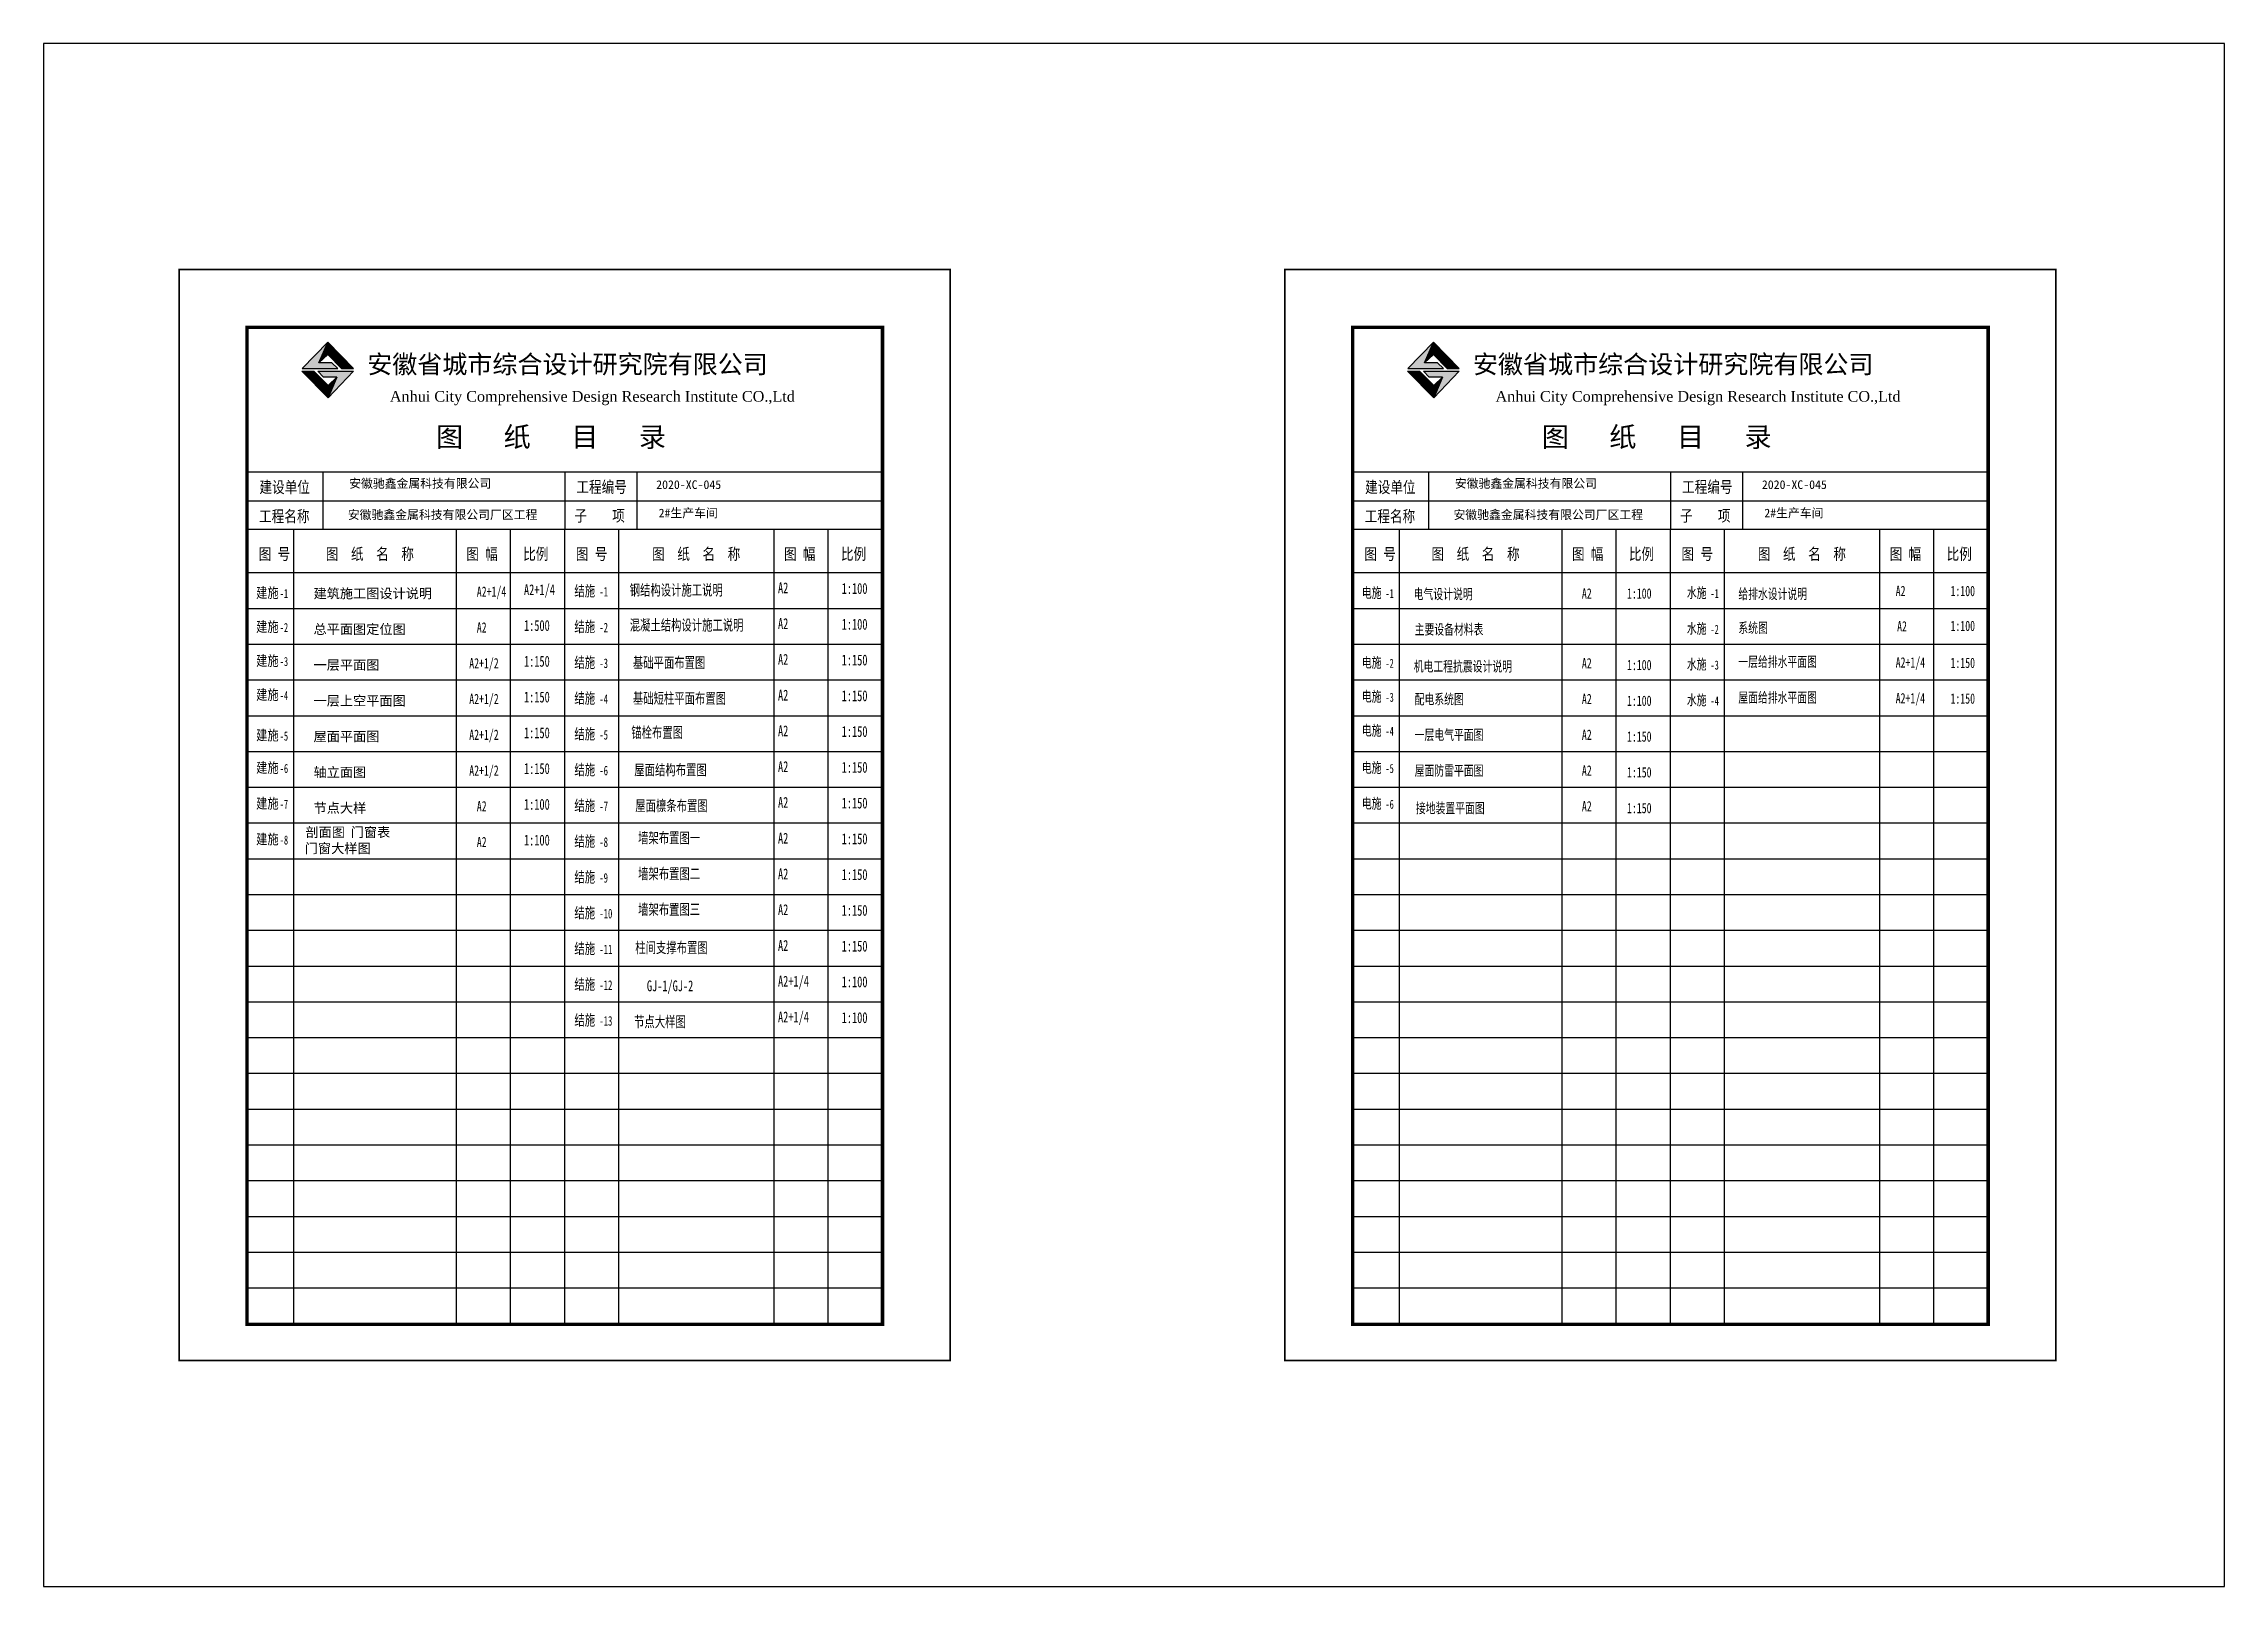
# Model space of a CAD drawing. Extents: x 1680110 to 2520911, y 137232 to 777463.
# Drawn here: x 2461511 to 2520911, y 692352 to 734352 of the extents above; entities that cross this region are included whole.
import ezdxf
from ezdxf.enums import TextEntityAlignment as Align

# ---------------------------------------------------------------- set-up
doc = ezdxf.new("R2010")
doc.units = 0
doc.header["$LTSCALE"] = 1000
doc.header["$MEASUREMENT"] = 0
for name, color, linetype in [('A_DE_DETAIL_3', 144, 'Continuous'), ('PUB_TEXT', 7, 'Continuous'), ('PUB_TITLE', 4, 'Continuous')]:
    doc.layers.add(name, color=color, linetype=linetype)
doc.styles.add('-宋体', font='')
doc.styles.add('_SIMPLEX9', font='', dxfattribs={"width": 0.675})
doc.styles.add('GHF', font='times.ttf')
doc.styles.add('宋体', font='')
doc.styles.add('黑体', font='simhei.ttf')
doc.styles.get('-宋体').set_extended_font_data('SimSun')
doc.styles.get('_SIMPLEX9').set_extended_font_data('SimSun')
doc.styles.get('宋体').set_extended_font_data('NSimSun')
pattern_1 = [(0, (1353318.051, 1214017.5396), (1.983867188, 3.967734375), [0, -3.967734375])]
pattern_2 = [(0, (1383434.6837, 1214017.5396), (1.983867188, 3.967734375), [0, -3.967734375])]

msp = doc.modelspace()

# ---------------------------------------------------------------- texts
at = {"color": 11, "lineweight": 60, "style": '-宋体'}
for p in [(2472199, 723377.4, 0), (2502315.6, 723377.4, 0)]:
    msp.add_text('图   纸   目   录', height=540.894, dxfattribs=at).set_placement(p)
at = {"layer": 'PUB_TEXT'}
for s, height, style, p in [('安徽省城市综合设计研究院有限公司', 500, '黑体', (2470324.5, 725374.2, 0)), ('安徽省城市综合设计研究院有限公司', 500, '黑体', (2500441.1, 725374.2, 0)), ('Anhui City Comprehensive Design Research Institute CO.,Ltd', 291.563, 'GHF', (2470941.7, 724603.9, 0)), ('Anhui City Comprehensive Design Research Institute CO.,Ltd', 291.563, 'GHF', (2501058.3, 724603.9, 0)), ('安徽驰鑫金属科技有限公司', 236.65, '黑体', (2469831.7, 722259, 0)), ('2020-XC-045', 236.65, '黑体', (2478195.9, 722227.5, 0)), ('安徽驰鑫金属科技有限公司', 236.65, '黑体', (2499948.3, 722259, 0)), ('2020-XC-045', 236.65, '黑体', (2508312.6, 722227.5, 0)), ('2#生产车间', 236.65, '黑体', (2478262, 721454.9, 0)), ('2#生产车间', 236.65, '黑体', (2508378.7, 721454.9, 0)), ('安徽驰鑫金属科技有限公司厂区工程', 236.65, '黑体', (2469795.6, 721408.2, -220.1)), ('安徽驰鑫金属科技有限公司厂区工程', 236.65, '黑体', (2499912.2, 721408.2, -220.1)), ('建筑施工图设计说明', 262.94, '黑体', (2468863.3, 719253.2, 0)), ('总平面图定位图', 262.94, '黑体', (2468863.3, 718279.6, 0)), ('一层平面图', 262.94, '黑体', (2468863.3, 717306, 0)), ('一层上空平面图', 262.94, '黑体', (2468863.3, 716332.4, 0)), ('屋面平面图', 262.94, '黑体', (2468863.3, 715358.8, 0)), ('轴立面图', 262.94, '黑体', (2468863.3, 714385.2, 0)), ('节点大样', 262.94, '黑体', (2468863.3, 713411.6, 0)), ('剖面图', 262.94, '黑体', (2468641.8, 712752.8, 0)), ('门窗表', 262.94, '黑体', (2469876.3, 712752.8, 0)), ('门窗大样图', 262.94, '黑体', (2468624.3, 712313.8, 0))]:
    msp.add_text(s, height=height, dxfattribs=dict(at, style=style)).set_placement(p)
at = {"layer": 'PUB_TEXT', "color": 11, "style": '-宋体', "width": 0.8}
for s, height, p in [('建设单位', 314.7, (2467389.3, 722120.7, 0)), ('工程编号', 314.7, (2476022.9, 722126.5, 0)), ('建设单位', 314.7, (2497505.9, 722120.7, 0)), ('工程编号', 314.7, (2506139.6, 722126.5, 0)), ('工程名称', 314.7, (2467378.9, 721327.4, 0)), ('子    项', 314.7, (2475970, 721342.7, 0)), ('工程名称', 314.7, (2497495.6, 721327.4, 0)), ('子    项', 314.7, (2506086.6, 721342.7, 0)), ('图 号', 314.7, (2467369.7, 720301.6, 0)), ('   图  纸  名  称', 314.702, (2468682.4, 720301.6, 0)), ('图 幅', 314.7, (2473022.2, 720301.6, 0)), ('比例', 314.7, (2474573.8, 720301.6, 0)), ('图 号', 314.7, (2476007.5, 720301.6, 0)), ('   图  纸  名  称', 314.702, (2477571.3, 720301.6, 0)), ('图 幅', 314.7, (2481676.5, 720301.6, 0)), ('比例', 314.7, (2483228.1, 720301.6, 0)), ('图 号', 314.7, (2497486.3, 720301.6, 0)), ('   图  纸  名  称', 314.702, (2498799.1, 720301.6, 0)), ('图 幅', 314.7, (2503138.8, 720301.6, 0)), ('比例', 314.7, (2504690.4, 720301.6, 0)), ('图 号', 314.7, (2506124.1, 720301.6, 0)), ('   图  纸  名  称', 314.702, (2507688, 720301.6, 0)), ('图 幅', 314.7, (2511793.1, 720301.6, 0)), ('比例', 314.7, (2513344.7, 720301.6, 0))]:
    msp.add_text(s, height=height, dxfattribs=at).set_placement(p)
at = {"layer": 'PUB_TEXT'}
for s, height, style, width, p in [('建施', 280.28, '-宋体', 0.8, (2467300.6, 719263.5, 0)), ('-1', 246.65, '_SIMPLEX9', 0.675, (2467943.9, 719257.9, 0)), ('A2+1/4', 295.03, '宋体', 0.7, (2474594.7, 719337.3, 0)), ('结施', 295.03, '宋体', 0.7, (2475968.1, 719306.9, 0)), ('-1', 259.63, '_SIMPLEX9', 0.675, (2476645.2, 719301.1, 0)), ('钢结构设计施工说明', 295.03, '宋体', 0.7, (2477474.7, 719330.4, 0)), ('A2', 295.03, '宋体', 0.7, (2481514, 719390.3, 0)), ('1:100', 295.03, '宋体', 0.7, (2483249, 719372, 0)), ('给排水设计说明', 280.05, '宋体', 0.7, (2507672.7, 719232.5, 0)), ('A2', 280.05, '宋体', 0.7, (2511958.2, 719311.6, 0)), ('1:100', 280.05, '宋体', 0.7, (2513451.9, 719311.6, 0)), ('建施', 280.28, '-宋体', 0.8, (2467300.6, 718338.5, 0)), ('-2', 246.65, '_SIMPLEX9', 0.675, (2467943.9, 718333, 0)), ('1:500', 295.03, '宋体', 0.7, (2474594.7, 718363.7, 0)), ('结施', 295.03, '宋体', 0.7, (2475968.1, 718333.3, 0)), ('-2', 259.63, '_SIMPLEX9', 0.675, (2476645.2, 718327.4, 0)), ('混凝土结构设计施工说明', 295.033, '宋体', 0.7, (2477475.2, 718375.3, 0)), ('A2', 295.03, '宋体', 0.7, (2481514, 718416.7, 0)), ('1:100', 295.03, '宋体', 0.7, (2483249, 718398.4, 0)), ('系统图', 280.05, '宋体', 0.7, (2507672.7, 718308.4, 0)), ('A2', 280.05, '宋体', 0.7, (2511997.2, 718350.3, 0)), ('1:100', 280.05, '宋体', 0.7, (2513451.9, 718361.3, 0)), ('建施', 280.28, '-宋体', 0.8, (2467300.6, 717413.6, 0)), ('-3', 246.65, '_SIMPLEX9', 0.675, (2467943.9, 717408, 0)), ('1:150', 295.03, '宋体', 0.7, (2474594.7, 717390.1, 0)), ('结施', 295.03, '宋体', 0.7, (2475968.1, 717359.7, 0)), ('-3', 259.63, '_SIMPLEX9', 0.675, (2476645.2, 717353.8, 0)), ('基础平面布置图', 295.03, '宋体', 0.7, (2477561.6, 717355.9, 0)), ('A2', 295.03, '宋体', 0.7, (2481514, 717443.1, 0)), ('1:150', 295.03, '宋体', 0.7, (2483249, 717424.8, 0)), ('一层给排水平面图', 280.05, '宋体', 0.7, (2507672.7, 717384.2, 0)), ('A2+1/4', 280.05, '宋体', 0.7, (2511958.2, 717366, 0)), ('1:150', 280.05, '宋体', 0.7, (2513451.9, 717355.1, 0)), ('建施', 280.28, '-宋体', 0.8, (2467300.6, 716488.7, 0)), ('-4', 246.65, '_SIMPLEX9', 0.675, (2467943.9, 716483.1, 0)), ('1:150', 295.03, '宋体', 0.7, (2474594.7, 716416.5, 0)), ('结施', 295.03, '宋体', 0.7, (2475968.1, 716386.1, 0)), ('-4', 259.63, '_SIMPLEX9', 0.675, (2476645.2, 716380.2, 0)), ('基础短柱平面布置图', 295.03, '宋体', 0.7, (2477561.6, 716382.3, 0)), ('A2', 295.03, '宋体', 0.7, (2481514, 716469.5, 0)), ('1:150', 295.03, '宋体', 0.7, (2483249, 716451.2, 0)), ('屋面给排水平面图', 280.05, '宋体', 0.7, (2507672.7, 716411.4, 0)), ('A2+1/4', 280.05, '宋体', 0.7, (2511958.2, 716393.3, 0)), ('1:150', 280.05, '宋体', 0.7, (2513451.9, 716382.4, 0)), ('锚栓布置图', 295.03, '宋体', 0.7, (2477517.5, 715453.5, 0)), ('A2', 295.03, '宋体', 0.7, (2481514, 715495.9, 0)), ('建施', 280.28, '-宋体', 0.8, (2467300.6, 715383.9, 0)), ('-5', 246.65, '_SIMPLEX9', 0.675, (2467943.9, 715378.4, 0)), ('1:150', 295.03, '宋体', 0.7, (2474594.7, 715442.9, 0)), ('结施', 295.03, '宋体', 0.7, (2475968.1, 715412.5, 0)), ('-5', 259.63, '_SIMPLEX9', 0.675, (2476645.2, 715406.6, 0)), ('1:150', 295.03, '宋体', 0.7, (2483249, 715477.6, 0)), ('建施', 280.28, '-宋体', 0.8, (2467300.6, 714501.9, 0)), ('-6', 246.65, '_SIMPLEX9', 0.675, (2467943.9, 714496.3, 0)), ('1:150', 295.03, '宋体', 0.7, (2474594.7, 714469.3, 0)), ('结施', 295.03, '宋体', 0.7, (2475968.1, 714438.9, 0)), ('-6', 259.63, '_SIMPLEX9', 0.675, (2476645.2, 714433, 0)), ('屋面结构布置图', 295.03, '宋体', 0.7, (2477601, 714433.6, 0)), ('A2', 295.03, '宋体', 0.7, (2481514, 714522.3, 0)), ('1:150', 295.03, '宋体', 0.7, (2483249, 714504, 0)), ('建施', 280.28, '-宋体', 0.8, (2467300.6, 713528.3, 0)), ('-7', 246.65, '_SIMPLEX9', 0.675, (2467943.9, 713522.7, 0)), ('1:100', 295.03, '宋体', 0.7, (2474594.7, 713495.7, 0)), ('结施', 295.03, '宋体', 0.7, (2475968.1, 713465.3, 0)), ('-7', 259.63, '_SIMPLEX9', 0.675, (2476645.2, 713459.4, 0)), ('屋面檩条布置图', 295.03, '宋体', 0.7, (2477626.5, 713460, 0)), ('A2', 295.03, '宋体', 0.7, (2481514, 713548.7, 0)), ('1:150', 295.03, '宋体', 0.7, (2483249, 713530.4, 0)), ('建施', 280.28, '-宋体', 0.8, (2467300.6, 712554.7, 0)), ('1:100', 295.03, '宋体', 0.7, (2474594.7, 712522.1, 0)), ('结施', 295.03, '宋体', 0.7, (2475968.1, 712491.7, 0)), ('墙架布置图一', 295.03, '宋体', 0.7, (2477702.9, 712582.2, 6.9)), ('A2', 295.03, '宋体', 0.7, (2481514, 712575, 0)), ('1:150', 295.03, '宋体', 0.7, (2483249, 712556.8, 0)), ('-8', 246.65, '_SIMPLEX9', 0.675, (2467943.9, 712549.1, 0)), ('-8', 259.63, '_SIMPLEX9', 0.675, (2476645.2, 712485.8, 0)), ('结施', 295.03, '宋体', 0.7, (2475968.1, 711518, 0)), ('-9', 259.63, '_SIMPLEX9', 0.675, (2476645.2, 711512.2, 0)), ('墙架布置图二', 295.03, '宋体', 0.7, (2477702.9, 711608.6, 6.9)), ('A2', 295.03, '宋体', 0.7, (2481514, 711601.4, 0)), ('1:150', 295.03, '宋体', 0.7, (2483249, 711583.1, 0)), ('结施', 295.03, '宋体', 0.7, (2475968.1, 710544.4, 0)), ('-10', 259.63, '_SIMPLEX9', 0.675, (2476645.2, 710538.6, 0)), ('墙架布置图三', 295.03, '宋体', 0.7, (2477702.9, 710635, 6.9)), ('A2', 295.03, '宋体', 0.7, (2481514, 710627.8, 0)), ('1:150', 295.03, '宋体', 0.7, (2483249, 710609.5, 0)), ('结施', 295.03, '宋体', 0.7, (2475968.1, 709570.8, 0)), ('柱间支撑布置图', 295.03, '宋体', 0.7, (2477626.5, 709595.2, 6.9)), ('A2', 295.03, '宋体', 0.7, (2481514, 709654.2, 0)), ('1:150', 295.03, '宋体', 0.7, (2483249, 709635.9, 0)), ('-11', 259.63, '_SIMPLEX9', 0.675, (2476645.2, 709565, 0)), ('结施', 295.03, '宋体', 0.7, (2475968.1, 708597.2, 0)), ('-12', 259.63, '_SIMPLEX9', 0.675, (2476645.2, 708591.4, 0)), ('A2+1/4', 295.03, '宋体', 0.7, (2481514, 708680.6, 0)), ('1:100', 295.03, '宋体', 0.7, (2483249, 708662.3, 0)), ('结施', 295.03, '宋体', 0.7, (2475968.1, 707623.6, 0)), ('-13', 259.63, '_SIMPLEX9', 0.675, (2476645.2, 707617.7, 0)), ('节点大样图', 295.03, '宋体', 0.7, (2477594.3, 707576.9, -6.9)), ('A2+1/4', 295.03, '宋体', 0.7, (2481514, 707707, 0)), ('1:100', 295.03, '宋体', 0.7, (2483249, 707688.7, 0))]:
    msp.add_text(s, height=height, dxfattribs=dict(at, style=style, width=width)).set_placement(p)
at = {"layer": 'PUB_TEXT', "lineweight": -3}
for s, height, style, width, p in [('A2+1/4', 280.28, '宋体', 0.7, (2473310.1, 719292.3, 0)), ('电施', 280.28, '宋体', 0.7, (2497417.2, 719263.5, 0)), ('-1', 246.65, '_SIMPLEX9', 0.675, (2498060.6, 719257.9, 0)), ('电气设计说明', 280.28, '宋体', 0.7, (2498828.1, 719228.6, 0)), ('A2', 280.28, '宋体', 0.7, (2503410.5, 719243.5, 0)), ('1:100', 280.28, '宋体', 0.7, (2504639.7, 719243.5, 0)), ('水施', 280.28, '宋体', 0.7, (2506269.9, 719263.5, 0)), ('-1', 246.65, '_SIMPLEX9', 0.675, (2506913.2, 719257.9, 0)), ('A2', 280.28, '宋体', 0.7, (2473310.1, 718318.7, 0)), ('主要设备材料表', 280.28, '宋体', 0.7, (2498855.6, 718265.6, 0)), ('水施', 280.28, '宋体', 0.7, (2506269.9, 718289.9, 0)), ('-2', 246.65, '_SIMPLEX9', 0.675, (2506913.2, 718284.3, 0)), ('A2+1/2', 280.28, '宋体', 0.7, (2473104.1, 717345.1, 0)), ('电施', 280.28, '宋体', 0.7, (2497417.2, 717364.9, 0)), ('-2', 246.65, '_SIMPLEX9', 0.675, (2498060.6, 717359.4, 0)), ('机电工程抗震设计说明', 280.28, '宋体', 0.7, (2498829.7, 717259.3, 0)), ('A2', 280.28, '宋体', 0.7, (2503410.5, 717344.9, 0)), ('1:100', 280.28, '宋体', 0.7, (2504639.7, 717296.3, 0)), ('水施', 280.28, '宋体', 0.7, (2506269.9, 717316.2, 0)), ('-3', 246.65, '_SIMPLEX9', 0.675, (2506913.2, 717310.7, 0)), ('A2+1/2', 280.28, '宋体', 0.7, (2473104.1, 716371.5, 0)), ('电施', 280.28, '宋体', 0.7, (2497417.2, 716440, 0)), ('-3', 246.65, '_SIMPLEX9', 0.675, (2498060.6, 716434.4, 0)), ('配电系统图', 280.28, '宋体', 0.7, (2498855.6, 716367, 0)), ('A2', 280.28, '宋体', 0.7, (2503410.5, 716371.3, 0)), ('1:100', 280.28, '宋体', 0.7, (2504639.7, 716322.6, 0)), ('水施', 280.28, '宋体', 0.7, (2506269.9, 716342.6, 0)), ('-4', 246.65, '_SIMPLEX9', 0.675, (2506913.2, 716337.1, 0)), ('电施', 280.28, '宋体', 0.7, (2497417.2, 715515.1, 0)), ('A2+1/2', 280.28, '宋体', 0.7, (2473104.1, 715397.9, 0)), ('-4', 246.65, '_SIMPLEX9', 0.675, (2498060.6, 715509.5, 0)), ('一层电气平面图', 280.28, '宋体', 0.7, (2498855.6, 715396, 0)), ('A2', 280.28, '宋体', 0.7, (2503410.5, 715397.7, 0)), ('1:150', 280.28, '宋体', 0.7, (2504639.7, 715349, 0)), ('A2+1/2', 280.28, '宋体', 0.7, (2473104.1, 714424.3, 0)), ('电施', 280.28, '宋体', 0.7, (2497417.2, 714501.9, 0)), ('-5', 246.65, '_SIMPLEX9', 0.675, (2498060.6, 714496.3, 0)), ('屋面防雷平面图', 280.28, '宋体', 0.7, (2498855.6, 714422.4, 0)), ('A2', 280.28, '宋体', 0.7, (2503410.5, 714424.1, 0)), ('1:150', 280.28, '宋体', 0.7, (2504639.7, 714375.4, 0)), ('A2', 280.28, '宋体', 0.7, (2473310.1, 713450.7, 0)), ('电施', 280.28, '宋体', 0.7, (2497417.2, 713528.3, 0)), ('-6', 246.65, '_SIMPLEX9', 0.675, (2498060.6, 713522.7, 0)), ('接地装置平面图', 280.28, '宋体', 0.7, (2498888.7, 713401.5, 0)), ('A2', 280.28, '宋体', 0.7, (2503410.5, 713450.5, 0)), ('1:150', 280.28, '宋体', 0.7, (2504639.7, 713401.8, 0)), ('A2', 280.28, '宋体', 0.7, (2473310.1, 712477.1, 0))]:
    msp.add_text(s, height=height, dxfattribs=dict(at, style=style, width=width)).set_placement(p)
at = {"layer": 'PUB_TEXT', "style": '宋体', "width": 0.7}
msp.add_text('GJ-1/GJ-2', height=295.03, dxfattribs=at).set_placement((2478573.8, 708701.5, -206.9), align=Align.MIDDLE_CENTER)

# ---------------------------------------------------------------- hatches: boundary and pattern name
for points in [[(2469007.3, 725663.6), (2469248.1, 726222.3), (2468553.6, 725508.5), (2469520.6, 725508.5), (2469360.2, 725663.6)], [(2499123.9, 725663.6), (2499364.8, 726222.3), (2498670.3, 725508.5), (2499637.3, 725508.5), (2499476.8, 725663.6)]]:
    msp.add_hatch(color=1).paths.add_polyline_path(points)
at = {"layer": 'A_DE_DETAIL_3'}
for color, points in [(41, [(2469627.6, 725505.5), (2469955, 725505.5), (2469248.1, 726222.3)]), (41, [(2499744.2, 725505.5), (2500071.6, 725505.5), (2499364.8, 726222.3)]), (41, [(2468866.8, 725436.6), (2468545.7, 725436.6), (2469257.5, 724713.7)]), (1, [(2468977.5, 725438.8), (2469135.4, 725273.1), (2469493.1, 725273.1), (2469257.5, 724713.7), (2469955.5, 725438.8)]), (41, [(2498983.4, 725436.6), (2498662.4, 725436.6), (2499374.2, 724713.7)]), (1, [(2499094.2, 725438.8), (2499252.1, 725273.1), (2499609.7, 725273.1), (2499374.2, 724713.7), (2500072.1, 725438.8)])]:
    msp.add_hatch(color=color, dxfattribs=at).paths.add_polyline_path(points)
at = {"layer": 'PUB_TEXT'}
h = msp.add_hatch(dxfattribs=at)
h.set_pattern_fill('松散材料', color=256, scale=2.116125, style=0)
h.set_pattern_definition(pattern_1)
h.paths.add_polyline_path([(2469248.1, 725893.7), (2469248.1, 726222.3), (2469007.3, 725663.6)])
h = msp.add_hatch(dxfattribs=at)
h.set_pattern_fill('松散材料', color=256, scale=2.116125, style=0)
h.set_pattern_definition(pattern_1)
h.paths.add_polyline_path([(2469627.6, 725505.5), (2469248.1, 726222.3), (2469248.1, 725893.7)])
h = msp.add_hatch(dxfattribs=at)
h.set_pattern_fill('松散材料', color=256, scale=2.116125, style=0)
h.set_pattern_definition(pattern_2)
h.paths.add_polyline_path([(2499364.8, 725893.7), (2499364.8, 726222.3), (2499123.9, 725663.6)])
h = msp.add_hatch(dxfattribs=at)
h.set_pattern_fill('松散材料', color=256, scale=2.116125, style=0)
h.set_pattern_definition(pattern_2)
h.paths.add_polyline_path([(2499744.2, 725505.5), (2499364.8, 726222.3), (2499364.8, 725893.7)])
h = msp.add_hatch(dxfattribs=at)
h.set_pattern_fill('松散材料', color=256, scale=2.116125, style=0)
h.set_pattern_definition(pattern_1)
h.paths.add_polyline_path([(2468866.8, 725436.6), (2469257.5, 724713.7), (2469257.5, 725046.9)])
h.paths.add_polyline_path([(2469257.5, 724713.7), (2469493.1, 725273.1), (2469257.5, 725046.9)])
h = msp.add_hatch(dxfattribs=at)
h.set_pattern_fill('松散材料', color=256, scale=2.116125, style=0)
h.set_pattern_definition(pattern_2)
h.paths.add_polyline_path([(2498983.4, 725436.6), (2499374.2, 724713.7), (2499374.2, 725046.9)])
h.paths.add_polyline_path([(2499374.2, 724713.7), (2499609.7, 725273.1), (2499374.2, 725046.9)])

# ---------------------------------------------------------------- linework, layer by layer
for p, q in [((2469007.3, 725663.6, 0), (2469248.1, 726222.3, 0)), ((2469248.1, 726222.3, 0), (2469627.6, 725505.5, 0)), ((2499123.9, 725663.6, 0), (2499364.8, 726222.3, 0)), ((2499364.8, 726222.3, 0), (2499744.2, 725505.5, 0)), ((2469257.5, 724713.7, 0), (2468545.7, 725436.6, 0)), ((2468545.7, 725436.6, 0), (2468866.8, 725436.6, 0)), ((2468866.8, 725436.6, 0), (2469257.5, 724713.7, 0)), ((2468977.5, 725438.8, 0), (2469955.5, 725438.8, 0)), ((2469135.4, 725273.1, 0), (2468977.5, 725438.8, 0)), ((2469955.5, 725438.8, 0), (2469257.5, 724713.7, 0)), ((2499374.2, 724713.7, 0), (2498662.4, 725436.6, 0)), ((2498662.4, 725436.6, 0), (2498983.4, 725436.6, 0)), ((2498983.4, 725436.6, 0), (2499374.2, 724713.7, 0)), ((2499094.2, 725438.8, 0), (2500072.1, 725438.8, 0)), ((2499252.1, 725273.1, 0), (2499094.2, 725438.8, 0)), ((2500072.1, 725438.8, 0), (2499374.2, 724713.7, 0)), ((2469493.1, 725273.1, 0), (2469135.4, 725273.1, 0)), ((2469493.1, 725273.1, 0), (2469257.5, 724713.7, 0)), ((2499609.7, 725273.1, 0), (2499252.1, 725273.1, 0)), ((2499609.7, 725273.1, 0), (2499374.2, 724713.7, 0))]:
    msp.add_line(p, q)
for p, q in [((2469257.5, 725046.9, 0), (2468866.8, 725436.6, 0)), ((2499374.2, 725046.9, 0), (2498983.4, 725436.6, 0)), ((2469257.5, 725046.9, 0), (2469493.1, 725273.1, 0)), ((2469257.5, 724713.7, 0), (2469257.5, 725046.9, 0)), ((2499374.2, 725046.9, 0), (2499609.7, 725273.1, 0)), ((2499374.2, 724713.7, 0), (2499374.2, 725046.9, 0))]:
    msp.add_line(p, q, dxfattribs=at)
at = {"layer": 'PUB_TEXT', "color": 11}
for p, q in [((2467050.6, 722695, 0), (2484359.2, 722695, 0)), ((2469115.8, 722670.2, 0), (2469115.8, 721121.5, 0)), ((2475704.9, 722695, 0), (2475704.9, 721121.5, 0)), ((2477671.8, 722695, 0), (2477671.8, 721121.5, 0)), ((2497167.2, 722695, 0), (2514475.8, 722695, 0)), ((2499232.4, 722670.2, 0), (2499232.4, 721121.5, 0)), ((2505821.5, 722695, 0), (2505821.5, 721121.5, 0)), ((2507788.4, 722695, 0), (2507788.4, 721121.5, 0)), ((2467050.6, 721908.3, 0), (2484359.2, 721908.3, 0)), ((2497167.2, 721908.3, 0), (2514475.8, 721908.3, 0)), ((2484359.2, 721121.5, 0), (2467050.6, 721121.5, 0)), ((2468327.4, 699495.6, 0), (2468327.4, 721121.5, 0)), ((2472754.5, 699495.6, 0), (2472754.5, 721121.5, 0)), ((2474229.7, 699495.6, 0), (2474229.7, 721121.5, 0)), ((2475704.9, 699495.6, 0), (2475704.9, 721121.5, 0)), ((2477180, 699495.6, 0), (2477180, 721121.5, 0)), ((2481408.9, 699495.6, 0), (2481408.9, 721121.5, 0)), ((2482884, 699495.6, 0), (2482884, 721121.5, 0)), ((2514475.8, 721121.5, 0), (2497167.2, 721121.5, 0)), ((2498444, 699495.6, 0), (2498444, 721121.5, 0)), ((2502871.2, 699495.6, 0), (2502871.2, 721121.5, 0)), ((2504346.3, 699495.6, 0), (2504346.3, 721121.5, 0)), ((2505821.5, 699495.6, 0), (2505821.5, 721121.5, 0)), ((2507296.7, 699495.6, 0), (2507296.7, 721121.5, 0)), ((2511525.5, 699495.6, 0), (2511525.5, 721121.5, 0)), ((2513000.7, 699495.6, 0), (2513000.7, 721121.5, 0)), ((2484359.2, 719941.4, 0), (2467050.6, 719941.4, 0)), ((2484359.2, 719941.4, 0), (2467050.6, 719941.4, 0)), ((2514475.8, 719941.4, 0), (2497167.2, 719941.4, 0)), ((2514475.8, 719941.4, 0), (2497167.2, 719941.4, 0)), ((2484359.2, 718967.8, 0), (2467050.6, 718967.8, 0)), ((2514475.8, 718967.8, 0), (2497167.2, 718967.8, 0)), ((2505821.5, 718967.8, 0), (2497167.2, 718967.8, 0)), ((2505821.5, 718967.8, 0), (2497167.2, 718967.8, 0)), ((2505821.5, 718967.8, 0), (2497167.2, 718967.8, 0)), ((2505821.5, 718967.8, 0), (2497167.2, 718967.8, 0)), ((2484359.2, 717994.2, 0), (2467050.6, 717994.2, 0)), ((2514475.8, 717994.2, 0), (2497167.2, 717994.2, 0)), ((2484359.2, 717020.6, 0), (2467050.6, 717020.6, 0)), ((2514475.8, 717020.6, 0), (2497167.2, 717020.6, 0)), ((2484359.2, 716047, 0), (2467050.6, 716047, 0)), ((2514475.8, 716047, 0), (2497167.2, 716047, 0)), ((2484359.2, 715073.3, 0), (2467050.6, 715073.3, 0)), ((2514475.8, 715073.3, 0), (2497167.2, 715073.3, 0)), ((2484359.2, 714099.7, 0), (2467050.6, 714099.7, 0)), ((2514475.8, 714099.7, 0), (2497167.2, 714099.7, 0)), ((2505821.5, 714099.7, 0), (2497167.2, 714099.7, 0)), ((2505821.5, 714099.7, 0), (2497167.2, 714099.7, 0)), ((2505821.5, 714099.7, 0), (2497167.2, 714099.7, 0)), ((2505821.5, 714099.7, 0), (2497167.2, 714099.7, 0)), ((2484359.2, 713126.1, 0), (2467050.6, 713126.1, 0)), ((2514475.8, 713126.1, 0), (2497167.2, 713126.1, 0)), ((2484359.2, 712152.5, 0), (2467050.6, 712152.5, 0)), ((2514475.8, 712152.5, 0), (2497167.2, 712152.5, 0)), ((2484359.2, 711178.9, 0), (2467050.6, 711178.9, 0)), ((2514475.8, 711178.9, 0), (2497167.2, 711178.9, 0)), ((2484359.2, 710205.3, 0), (2467050.6, 710205.3, 0)), ((2514475.8, 710205.3, 0), (2497167.2, 710205.3, 0)), ((2484359.2, 709231.7, 0), (2467050.6, 709231.7, 0)), ((2514475.8, 709231.7, 0), (2497167.2, 709231.7, 0)), ((2484359.2, 708258.1, 0), (2467050.6, 708258.1, 0)), ((2514475.8, 708258.1, 0), (2497167.2, 708258.1, 0)), ((2484359.2, 707284.5, 0), (2467050.6, 707284.5, 0)), ((2514475.8, 707284.5, 0), (2497167.2, 707284.5, 0)), ((2484359.2, 706310.9, 0), (2467050.6, 706310.9, 0)), ((2514475.8, 706310.9, 0), (2497167.2, 706310.9, 0)), ((2484359.2, 705337.3, 0), (2467050.6, 705337.3, 0)), ((2514475.8, 705337.3, 0), (2497167.2, 705337.3, 0)), ((2484359.2, 704363.6, 0), (2467050.6, 704363.6, 0)), ((2514475.8, 704363.6, 0), (2497167.2, 704363.6, 0)), ((2484359.2, 703390, 0), (2467050.6, 703390, 0)), ((2514475.8, 703390, 0), (2497167.2, 703390, 0)), ((2484359.2, 702416.4, 0), (2467050.6, 702416.4, 0)), ((2514475.8, 702416.4, 0), (2497167.2, 702416.4, 0)), ((2484359.2, 701442.8, 0), (2467050.6, 701442.8, 0)), ((2514475.8, 701442.8, 0), (2497167.2, 701442.8, 0)), ((2484359.2, 700469.2, 0), (2467050.6, 700469.2, 0)), ((2514475.8, 700469.2, 0), (2497167.2, 700469.2, 0)), ((2484359.2, 699495.6, 0), (2467050.6, 699495.6, 0)), ((2484359.2, 699495.6, 0), (2467050.6, 699495.6, 0)), ((2514475.8, 699495.6, 0), (2497167.2, 699495.6, 0)), ((2514475.8, 699495.6, 0), (2497167.2, 699495.6, 0))]:
    msp.add_line(p, q, dxfattribs=at)
at = {"layer": 'PUB_TEXT', "color": 2, "const_width": 49.2, "elevation": 0}
for points in [[(2465204.9, 728202.3), (2486204.9, 728202.3), (2486204.9, 698502.3), (2465204.9, 698502.3)], [(2495321.5, 728202.3), (2516321.5, 728202.3), (2516321.5, 698502.3), (2495321.5, 698502.3)]]:
    msp.add_lwpolyline(points, close=True, dxfattribs=at)
at = {"layer": 'PUB_TEXT', "color": 11, "const_width": 98.3, "elevation": 0}
for points in [[(2467050.6, 699485.8), (2467050.6, 726628.8), (2484359.2, 726628.8), (2484359.2, 699485.8)], [(2497167.2, 699485.8), (2497167.2, 726628.8), (2514475.8, 726628.8), (2514475.8, 699485.8)]]:
    msp.add_lwpolyline(points, close=True, dxfattribs=at)
at = {"layer": 'PUB_TEXT', "elevation": 0}
for points in [[(2469360.2, 725663.6), (2469007.3, 725663.6), (2469248.1, 725893.7), (2469627.6, 725505.5), (2469955, 725505.5), (2469248.1, 726222.3), (2468553.6, 725508.5), (2469520.6, 725508.5), (2469360.2, 725663.6)], [(2469248.1, 726222.3), (2469248.1, 725893.7)], [(2499476.8, 725663.6), (2499123.9, 725663.6), (2499364.8, 725893.7), (2499744.2, 725505.5), (2500071.6, 725505.5), (2499364.8, 726222.3), (2498670.3, 725508.5), (2499637.3, 725508.5), (2499476.8, 725663.6)], [(2499364.8, 726222.3), (2499364.8, 725893.7)]]:
    msp.add_lwpolyline(points, dxfattribs=at)
at = {"layer": 'PUB_TITLE', "elevation": 0}
msp.add_lwpolyline([(2461510.6, 692352.3), (2520910.6, 692352.3), (2520910.6, 734352.3), (2461510.6, 734352.3)], close=True, dxfattribs=at)

msp.set_redraw_order([(e.dxf.handle, doc.entitydb.next_handle()) for e in msp.query("TEXT MTEXT ATTDEF DIMENSION ARC_DIMENSION")])  # texts and dimensions are drawn at this point

doc.saveas('drawing.dxf')
